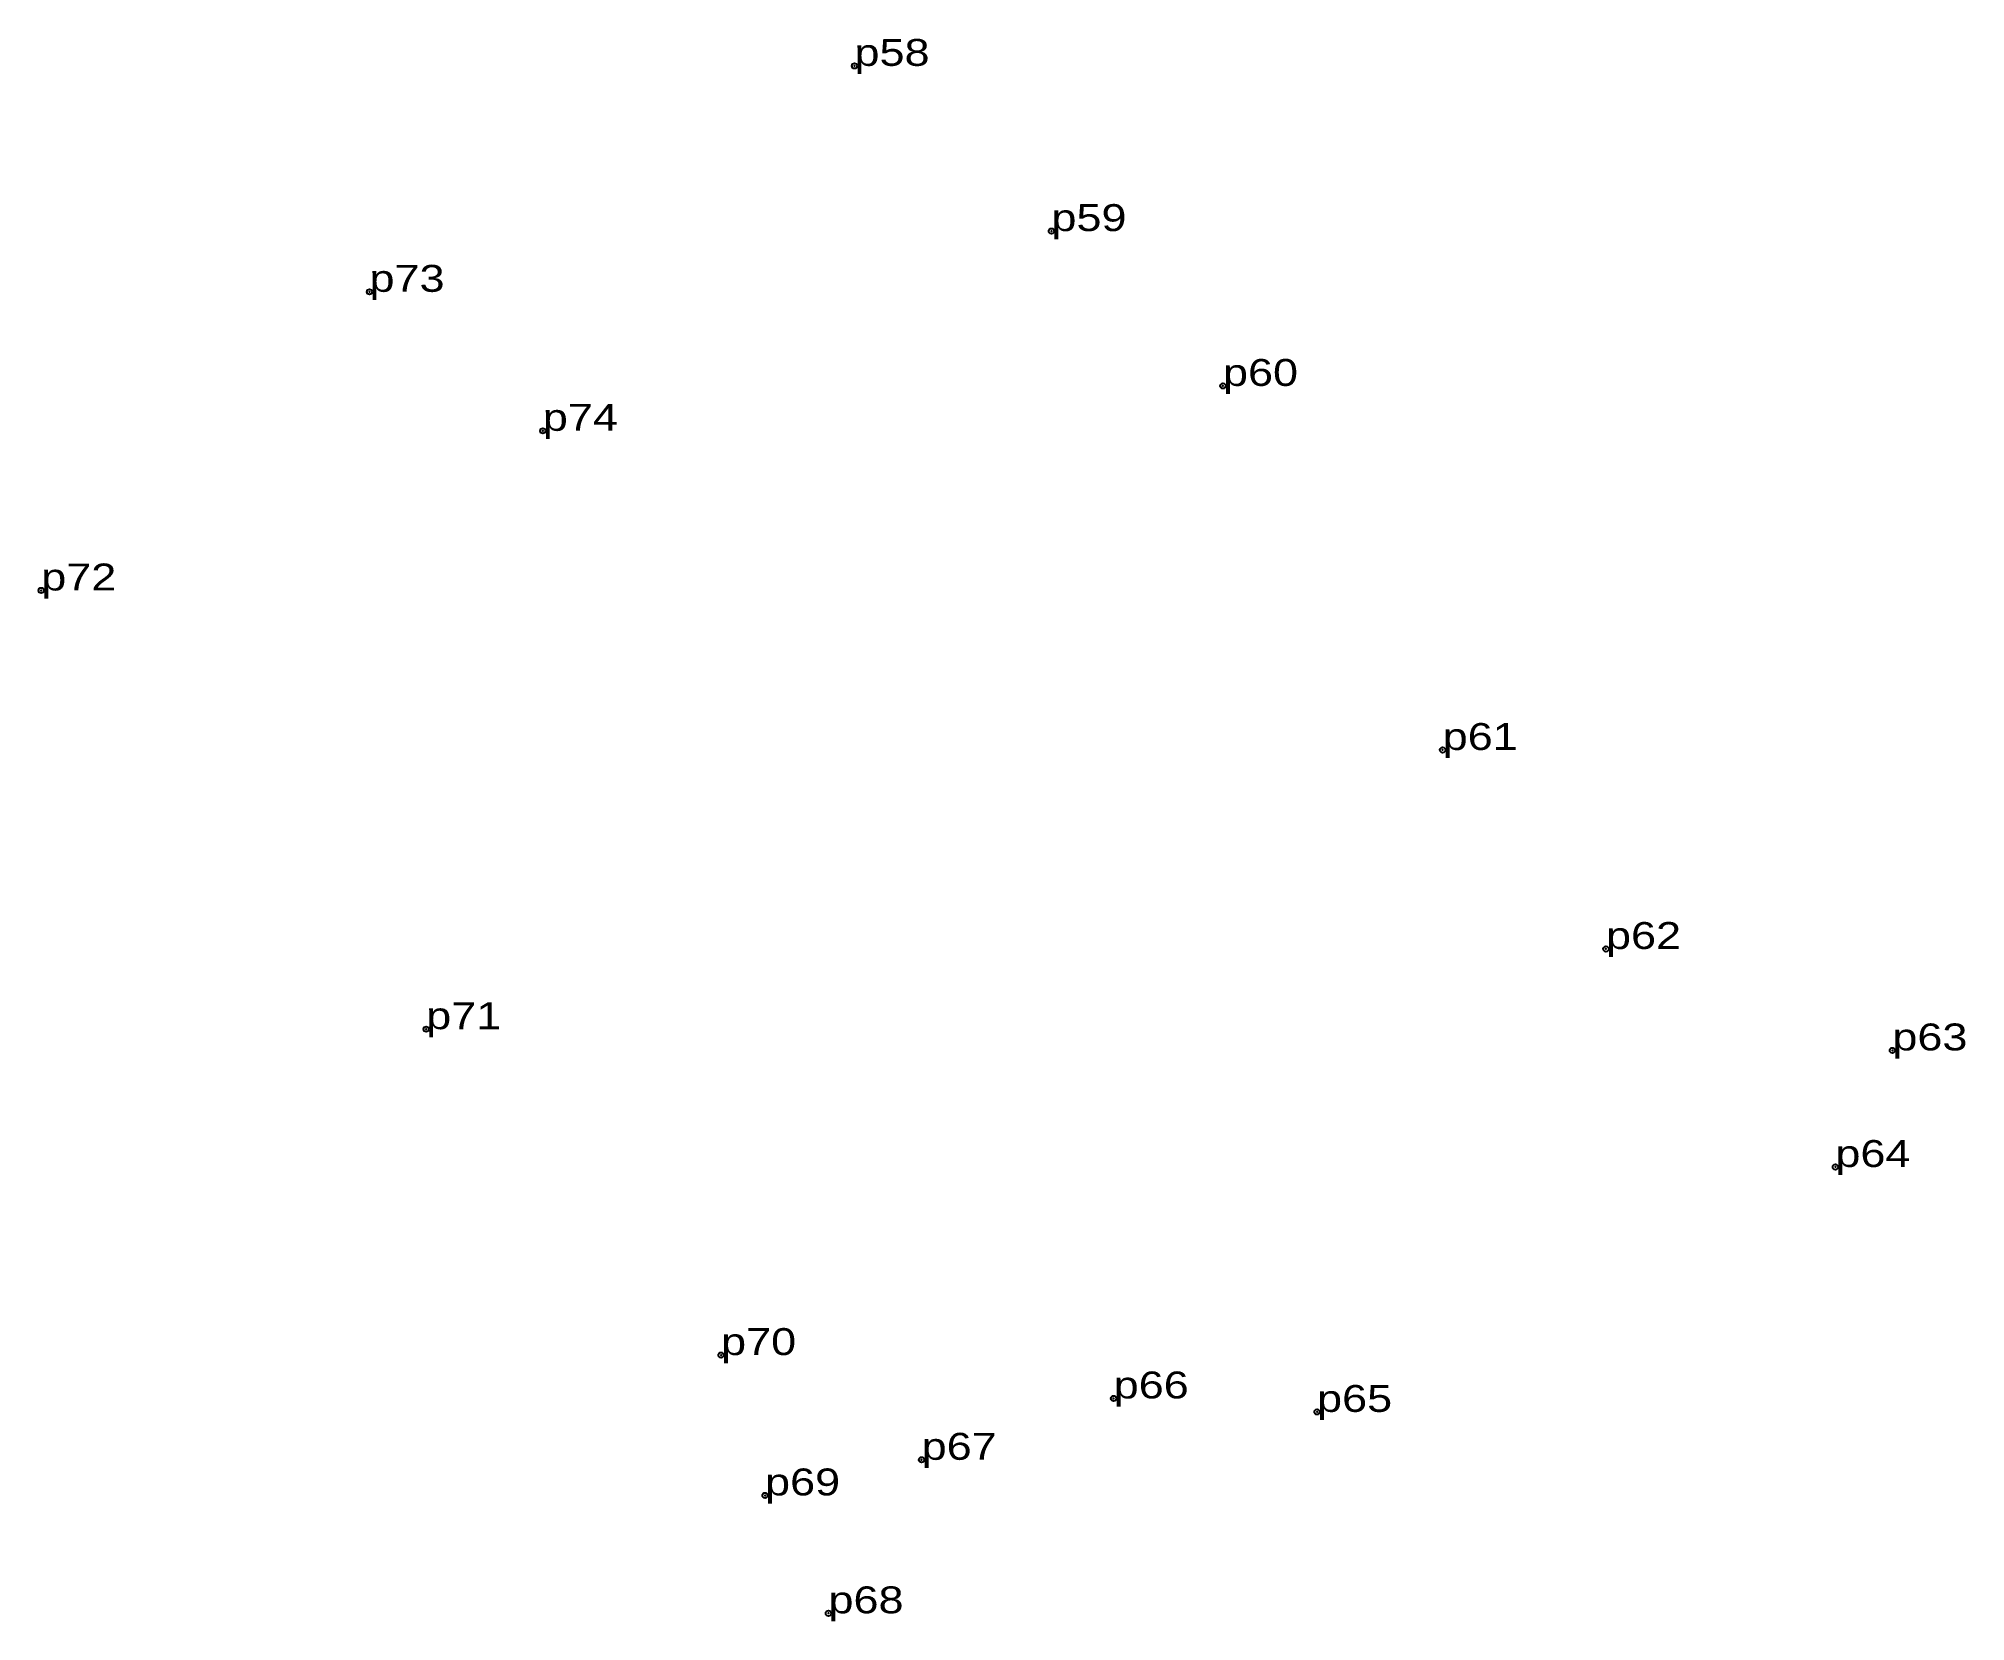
# Model space of a CAD drawing. Header units: metres. Extents: x 535508 to 550157, y 1830498 to 1839773.
# Drawn here: x 543394.1 to 543523, y 1835293.4 to 1835399.2 of the extents above; entities that cross this region are included whole.
import ezdxf

# ---------------------------------------------------------------- set-up
doc = ezdxf.new("R2010")
doc.units = ezdxf.units.M
doc.header["$LTSCALE"] = 0.72
doc.header["$PDMODE"] = 32
doc.header["$PDSIZE"] = 0.36
doc.layers.add('12', color=7, linetype='Continuous')
doc.layers.add('7', color=7, linetype='Continuous')

msp = doc.modelspace()

# ---------------------------------------------------------------- texts
at = {"layer": '12', "width": 1.25}
for s, p in [('p58', (543448.69, 1835397.35)), ('p59', (543461.86, 1835386.31)), ('p73', (543416.26, 1835382.25)), ('p60', (543473.33, 1835375.96)), ('p74', (543427.85, 1835372.96)), ('p72', (543394.31, 1835362.29)), ('p61', (543488.02, 1835351.63)), ('p62', (543498.94, 1835338.33)), ('p71', (543420.05, 1835332.97)), ('p63', (543518.09, 1835331.55)), ('p64', (543514.28, 1835323.76)), ('p70', (543439.77, 1835311.19)), ('p66', (543466.02, 1835308.29)), ('p65', (543479.62, 1835307.39)), ('p67', (543453.18, 1835304.19)), ('p69', (543442.71, 1835301.81)), ('p68', (543446.95, 1835293.93))]:
    msp.add_text(s, height=1.8, dxfattribs=at).set_placement(p)

# ---------------------------------------------------------------- linework, layer by layer
at = {"layer": '7'}
for p in [(543448.69, 1835397.35), (543461.86, 1835386.31), (543416.26, 1835382.25), (543473.33, 1835375.96), (543427.85, 1835372.96), (543394.31, 1835362.29), (543488.02, 1835351.63), (543498.94, 1835338.33), (543420.05, 1835332.97), (543518.09, 1835331.55), (543514.28, 1835323.76), (543439.77, 1835311.19), (543466.02, 1835308.29), (543479.62, 1835307.39), (543453.18, 1835304.19), (543442.71, 1835301.81), (543446.95, 1835293.93)]:
    msp.add_point(p, dxfattribs=at)

msp.set_redraw_order([(e.dxf.handle, doc.entitydb.next_handle()) for e in msp.query("TEXT MTEXT ATTDEF DIMENSION ARC_DIMENSION")])  # texts and dimensions are drawn at this point

doc.saveas('drawing.dxf')
